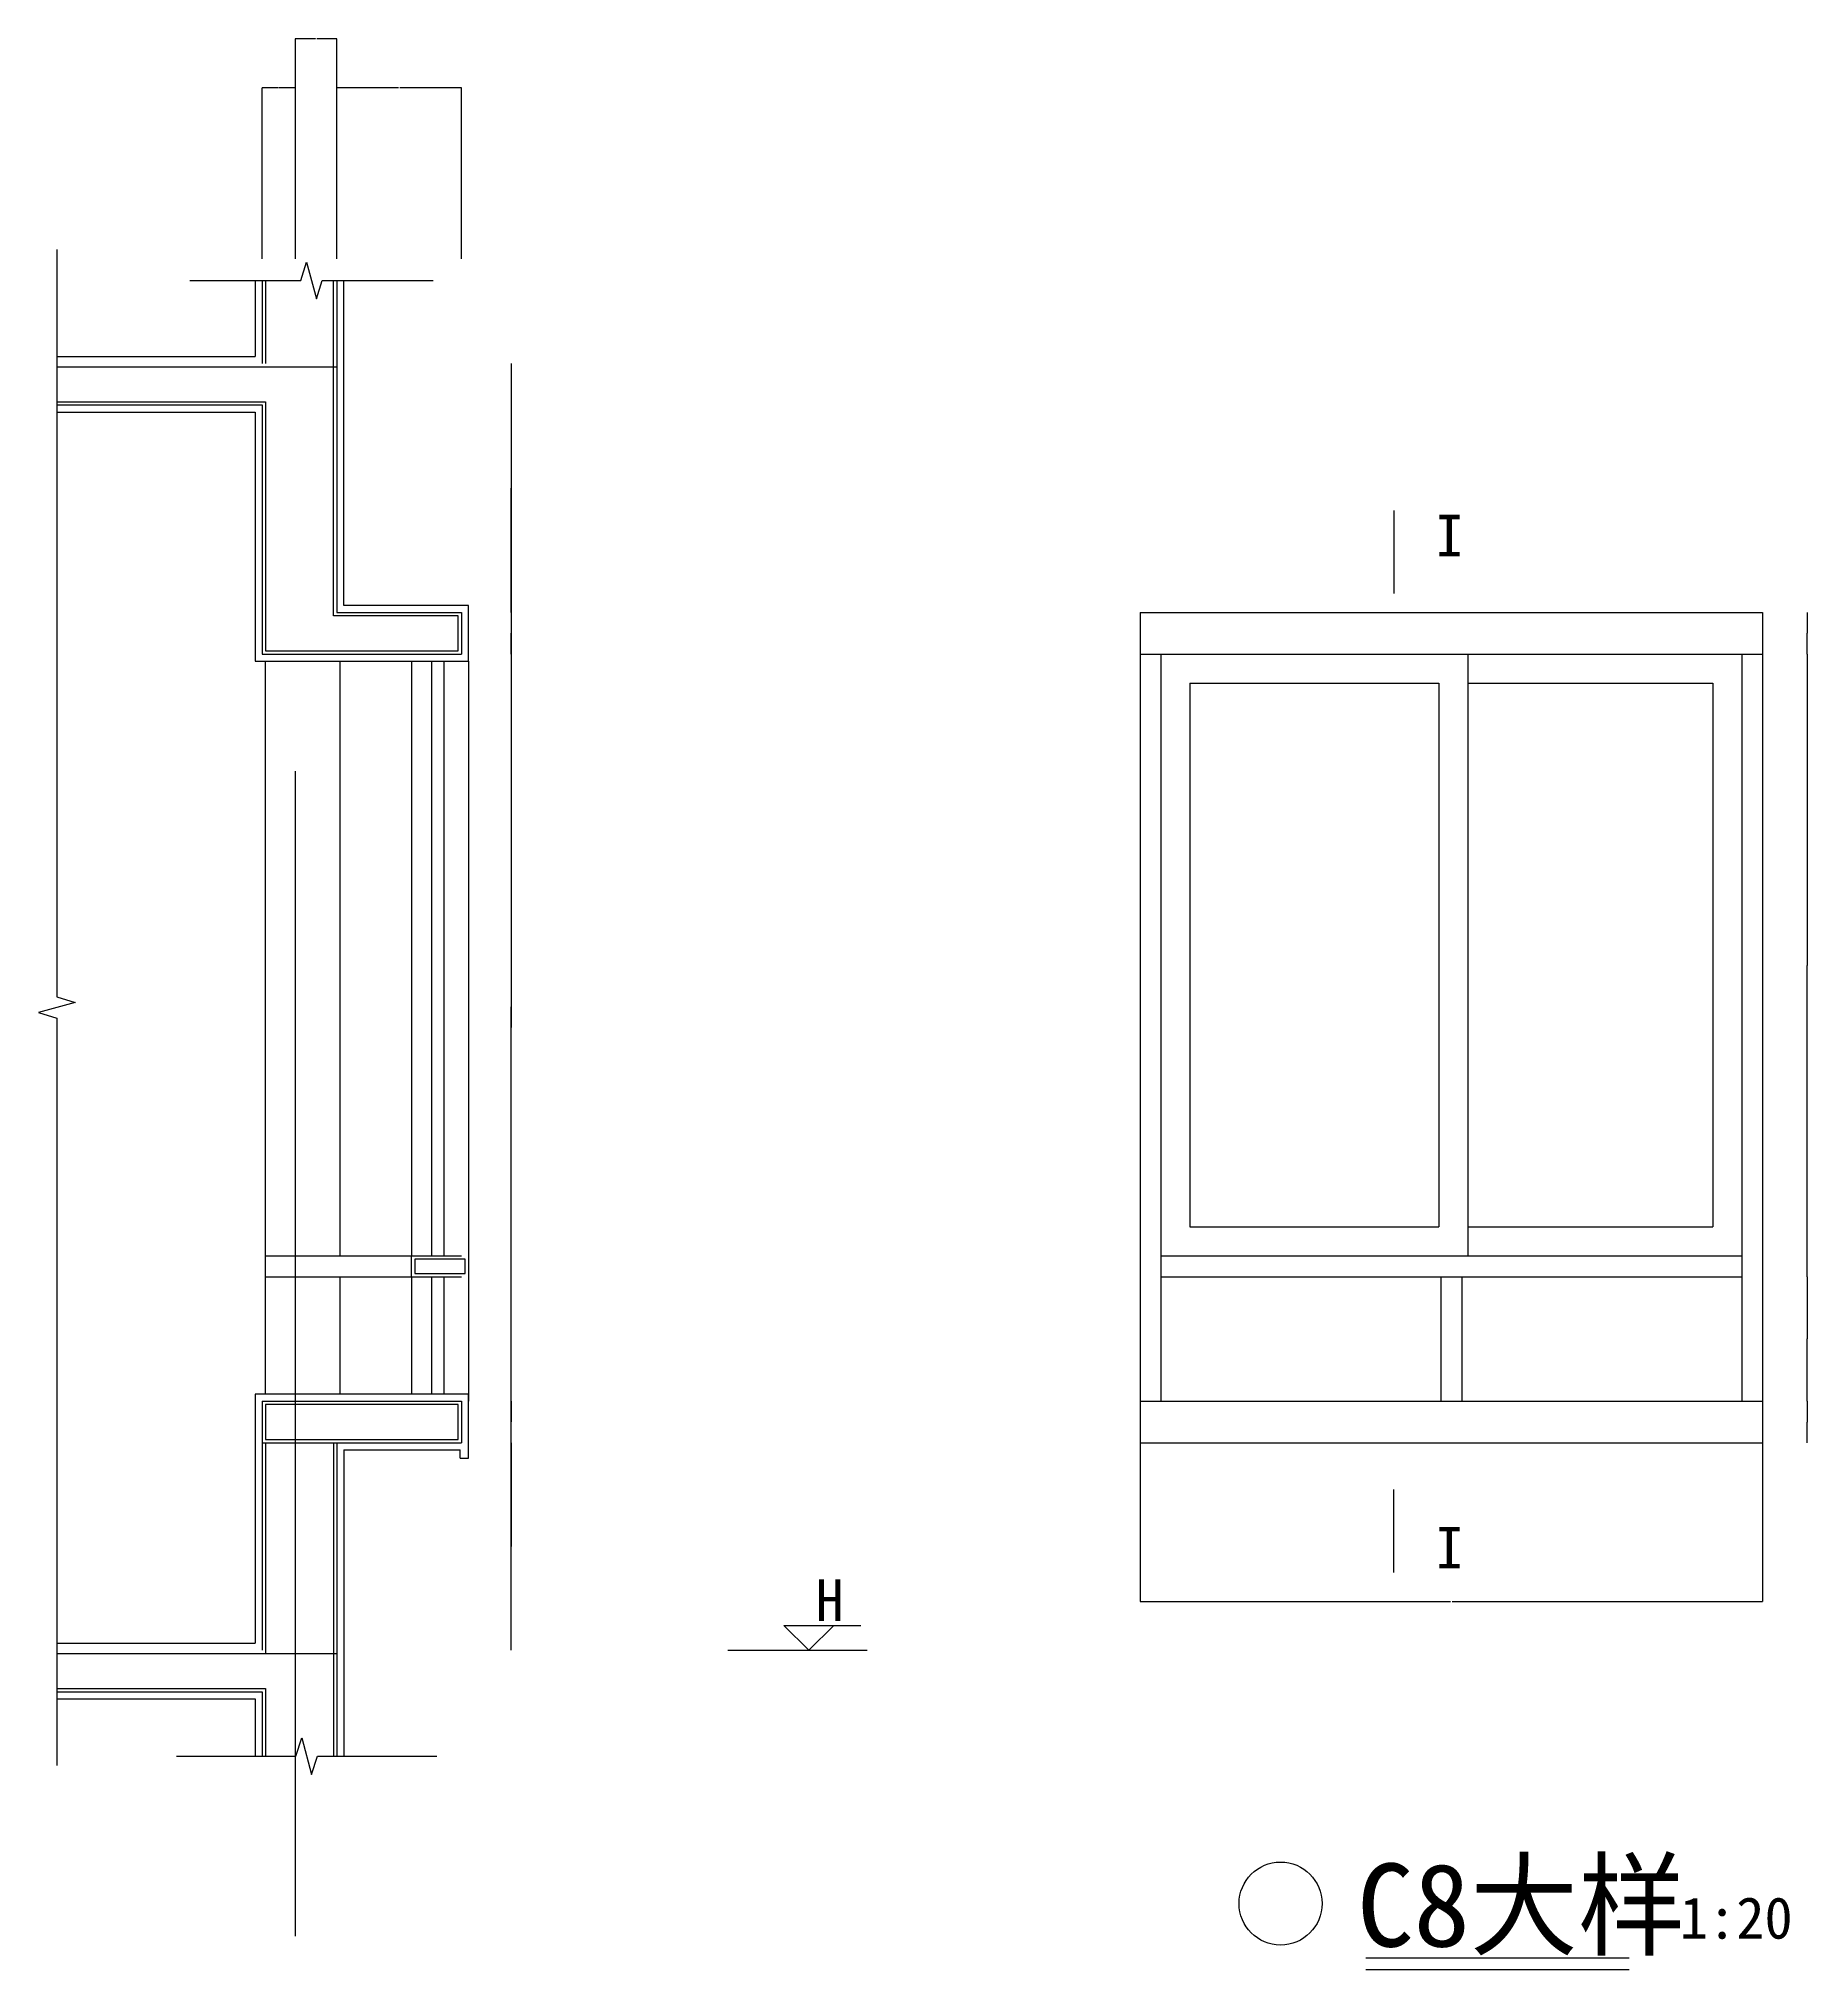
# Model space of a CAD drawing. Header units: metres. Extents: x -3692 to 571, y -2970 to 1681.
import ezdxf

# ---------------------------------------------------------------- set-up
doc = ezdxf.new("R2010")
doc.units = ezdxf.units.M
for name, color, linetype in [('E_WALL', 255, 'Continuous'), ('LM', 141, 'Continuous'), ('OTHER', 7, 'Continuous'), ('PUB_DIM', 3, 'Continuous'), ('PUB_TEXT', 7, 'Continuous'), ('PUB_WALL', 7, 'Continuous'), ('S_DOTE', 1, 'Continuous'), ('S_WALL', 7, 'Continuous')]:
    doc.layers.add(name, color=color, linetype=linetype)
doc.dimstyles.get("Standard").update_dxf_attribs({"dimtxt": 2.5, "dimasz": 2.5, "dimexe": 1.25, "dimexo": 0.625, "dimtad": 1, "dimcen": 2.5, "dimazin": 3, "dimtfac": 1, "dimtmove": 0, "dimatfit": 3})

# ---------------------------------------------------------------- blocks, each defined once
blk = doc.blocks.new('*D1')
for p, q in [((570.16, -1601.53), (570.16, -1651.53)), ((569.91, -1651.53), (569.66, -1651.53)), ((570.16, -1701.53), (570.16, -1651.53)), ((570.16, -1651.53), (570.16, -1651.53)), ((570.41, -1651.53), (570.66, -1651.53))]:
    blk.add_line(p, q)
at = {"layer": 'Defpoints'}
for p in [(570.16, -1601.53), (570.16, -1651.53), (570.16, -1701.53)]:
    blk.add_point(p, dxfattribs=at)
at = {"layer": 'PUB_DIM', "insert": (570.16, -1650.405), "char_height": 1, "attachment_point": 5}
blk.add_mtext('0', dxfattribs=at)
blk = doc.blocks.new('*D2')
for p, q in [((570.16, -1301.53), (570.16, -1451.53)), ((569.91, -1451.53), (569.66, -1451.53)), ((570.16, -1601.53), (570.16, -1451.53)), ((570.16, -1451.53), (570.16, -1451.53)), ((570.41, -1451.53), (570.66, -1451.53))]:
    blk.add_line(p, q)
at = {"layer": 'Defpoints'}
for p in [(570.16, -1301.53), (570.16, -1451.53), (570.16, -1601.53)]:
    blk.add_point(p, dxfattribs=at)
at = {"layer": 'PUB_DIM', "insert": (570.16, -1450.405), "char_height": 1, "attachment_point": 5}
blk.add_mtext('0', dxfattribs=at)
blk = doc.blocks.new('*D3')
for p, q in [((570.16, 298.47), (570.16, 248.47)), ((569.91, 248.47), (569.66, 248.47)), ((570.16, 198.47), (570.16, 248.47)), ((570.16, 248.47), (570.16, 248.47)), ((570.41, 248.47), (570.66, 248.47))]:
    blk.add_line(p, q)
at = {"layer": 'Defpoints'}
for p in [(570.16, 298.47), (570.16, 248.47), (570.16, 198.47)]:
    blk.add_point(p, dxfattribs=at)
at = {"layer": 'PUB_DIM', "insert": (570.16, 249.595), "char_height": 1, "attachment_point": 5}
blk.add_mtext('0', dxfattribs=at)
blk = doc.blocks.new('*D4')
for p, q in [((570.16, 198.47), (570.16, -551.53)), ((569.91, -551.53), (569.66, -551.53)), ((570.16, -1301.53), (570.16, -551.53)), ((570.16, -551.53), (570.16, -551.53)), ((570.41, -551.53), (570.66, -551.53))]:
    blk.add_line(p, q)
at = {"layer": 'Defpoints'}
for p in [(570.16, 198.47), (570.16, -551.53), (570.16, -1301.53)]:
    blk.add_point(p, dxfattribs=at)
at = {"layer": 'PUB_DIM', "insert": (570.16, -550.405), "char_height": 1, "attachment_point": 5}
blk.add_mtext('0', dxfattribs=at)
blk = doc.blocks.new('*D5')
for p, q in [((-2553.13, -1701.52), (-2553.13, -1951.52)), ((-2553.38, -1951.52), (-2553.63, -1951.52)), ((-2553.13, -2201.52), (-2553.13, -1951.52)), ((-2553.13, -1951.52), (-2553.13, -1951.52)), ((-2552.88, -1951.52), (-2552.63, -1951.52))]:
    blk.add_line(p, q)
at = {"layer": 'Defpoints'}
for p in [(-2553.13, -1701.52), (-2553.13, -1951.52), (-2553.13, -2201.52)]:
    blk.add_point(p, dxfattribs=at)
at = {"layer": 'PUB_DIM', "insert": (-2553.13, -1950.395), "char_height": 1, "attachment_point": 5}
blk.add_mtext('0', dxfattribs=at)
blk = doc.blocks.new('*D6')
for p, q in [((-2553.13, -1601.52), (-2553.13, -1651.52)), ((-2553.38, -1651.52), (-2553.63, -1651.52)), ((-2553.13, -1701.52), (-2553.13, -1651.52)), ((-2553.13, -1651.52), (-2553.13, -1651.52)), ((-2552.88, -1651.52), (-2552.63, -1651.52))]:
    blk.add_line(p, q)
at = {"layer": 'Defpoints'}
for p in [(-2553.13, -1601.52), (-2553.13, -1651.52), (-2553.13, -1701.52)]:
    blk.add_point(p, dxfattribs=at)
at = {"layer": 'PUB_DIM', "insert": (-2553.13, -1650.395), "char_height": 1, "attachment_point": 5}
blk.add_mtext('0', dxfattribs=at)
blk = doc.blocks.new('*D7')
for p, q in [((-2553.13, 198.48), (-2553.13, -701.52)), ((-2553.38, -701.52), (-2553.63, -701.52)), ((-2553.13, -1601.52), (-2553.13, -701.52)), ((-2553.13, -701.52), (-2553.13, -701.52)), ((-2552.88, -701.52), (-2552.63, -701.52))]:
    blk.add_line(p, q)
at = {"layer": 'Defpoints'}
for p in [(-2553.13, 198.48), (-2553.13, -701.52), (-2553.13, -1601.52)]:
    blk.add_point(p, dxfattribs=at)
at = {"layer": 'PUB_DIM', "insert": (-2553.13, -700.395), "char_height": 1, "attachment_point": 5}
blk.add_mtext('0', dxfattribs=at)
blk = doc.blocks.new('*D8')
for p, q in [((-2553.13, 298.48), (-2553.13, 248.48)), ((-2553.38, 248.48), (-2553.63, 248.48)), ((-2553.13, 198.48), (-2553.13, 248.48)), ((-2553.13, 248.48), (-2553.13, 248.48)), ((-2552.88, 248.48), (-2552.63, 248.48))]:
    blk.add_line(p, q)
at = {"layer": 'Defpoints'}
for p in [(-2553.13, 298.48), (-2553.13, 248.48), (-2553.13, 198.48)]:
    blk.add_point(p, dxfattribs=at)
at = {"layer": 'PUB_DIM', "insert": (-2553.13, 249.605), "char_height": 1, "attachment_point": 5}
blk.add_mtext('0', dxfattribs=at)
blk = doc.blocks.new('*D9')
for p, q in [((-2553.13, 898.48), (-2553.13, 598.48)), ((-2553.38, 598.48), (-2553.63, 598.48)), ((-2553.13, 298.48), (-2553.13, 598.48)), ((-2553.13, 598.48), (-2553.13, 598.48)), ((-2552.88, 598.48), (-2552.63, 598.48))]:
    blk.add_line(p, q)
at = {"layer": 'Defpoints'}
for p in [(-2553.13, 898.48), (-2553.13, 598.48), (-2553.13, 298.48)]:
    blk.add_point(p, dxfattribs=at)
at = {"layer": 'PUB_DIM', "insert": (-2553.13, 599.605), "char_height": 1, "attachment_point": 5}
blk.add_mtext('0', dxfattribs=at)
blk = doc.blocks.new('*D10')
for p, q in [((-2553.13, 898.48), (-2553.13, -651.52)), ((-2553.38, -651.52), (-2553.63, -651.52)), ((-2553.13, -2201.52), (-2553.13, -651.52)), ((-2553.13, -651.52), (-2553.13, -651.52)), ((-2552.88, -651.52), (-2552.63, -651.52))]:
    blk.add_line(p, q)
at = {"layer": 'Defpoints'}
for p in [(-2553.13, 898.48), (-2553.13, -651.52), (-2553.13, -2201.52)]:
    blk.add_point(p, dxfattribs=at)
at = {"layer": 'PUB_DIM', "insert": (-2553.13, -650.395), "char_height": 1, "attachment_point": 5}
blk.add_mtext('0', dxfattribs=at)
blk = doc.blocks.new('*D11')
for p, q in [((-1037.28, -1701.53), (-1037.28, -2083.68)), ((462.72, -1701.53), (462.72, -2083.68)), ((-1037.03, -2083.68), (-289.28, -2083.68)), ((-285.28, -2083.68), (462.47, -2083.68))]:
    blk.add_line(p, q)
at = {"layer": 'Defpoints'}
for p in [(-1037.28, -1701.53), (462.72, -1701.53), (-1037.28, -2083.68)]:
    blk.add_point(p, dxfattribs=at)
at = {"layer": 'PUB_DIM', "insert": (-287.28, -2083.68), "char_height": 1, "attachment_point": 5}
blk.add_mtext('1500', dxfattribs=at)
blk = doc.blocks.new('*D12')
for p, q in [((-2824.28, 1562.82), (-2973.03, 1562.82)), ((-2972.78, 1150.47), (-2972.78, 1562.82)), ((-2672.53, 1562.82), (-2821.28, 1562.82)), ((-2672.78, 1150.47), (-2672.78, 1562.82))]:
    blk.add_line(p, q)
at = {"layer": 'Defpoints'}
for p in [(-2672.78, 1562.82), (-2972.78, 1150.47), (-2672.78, 1150.47)]:
    blk.add_point(p, dxfattribs=at)
at = {"layer": 'PUB_DIM', "insert": (-2822.78, 1562.82), "char_height": 1, "attachment_point": 5}
blk.add_mtext('300', dxfattribs=at)
blk = doc.blocks.new('*D13')
for p, q in [((-3024.28, 1680.42), (-3073.03, 1680.42)), ((-3072.78, 1150.47), (-3072.78, 1680.42)), ((-2972.53, 1680.42), (-3021.28, 1680.42)), ((-2972.78, 1150.47), (-2972.78, 1680.42))]:
    blk.add_line(p, q)
at = {"layer": 'Defpoints'}
for p in [(-2972.78, 1680.42), (-3072.78, 1150.47), (-2972.78, 1150.47)]:
    blk.add_point(p, dxfattribs=at)
at = {"layer": 'PUB_DIM', "insert": (-3022.78, 1680.42), "char_height": 1, "attachment_point": 5}
blk.add_mtext('100', dxfattribs=at)
blk = doc.blocks.new('*D14')
for p, q in [((-3113.78, 1562.82), (-3153.03, 1562.82)), ((-3152.78, 1150.47), (-3152.78, 1562.82)), ((-3072.53, 1562.82), (-3111.78, 1562.82)), ((-3072.78, 1150.47), (-3072.78, 1562.82))]:
    blk.add_line(p, q)
at = {"layer": 'Defpoints'}
for p in [(-3072.78, 1562.82), (-3152.78, 1150.47), (-3072.78, 1150.47)]:
    blk.add_point(p, dxfattribs=at)
at = {"layer": 'PUB_DIM', "insert": (-3112.78, 1562.82), "char_height": 1, "attachment_point": 5}
blk.add_mtext('80', dxfattribs=at)

msp = doc.modelspace()

# ---------------------------------------------------------------- hatches: boundary and pattern name
at = {"layer": 'LM'}
h = msp.add_hatch(dxfattribs=at)
h.set_pattern_fill('ANSI31', scale=400)
h.paths.add_polyline_path([(-3021.98, 1054.47), (-3045.98, 1142.47), (-3059.98, 1098.47), (-3144.78, 1098.47), (-3144.78, 898.47), (-2980.78, 898.47), (-2980.78, 1098.47), (-3007.98, 1098.47)])
h.paths.add_polyline_path([(-2980.78, -1701.53), (-3144.78, -1701.53), (-3144.78, -2201.53), (-2980.78, -2201.53)])

# ---------------------------------------------------------------- linework, layer by layer
at = {"layer": 'E_WALL'}
for p, q in [((-1037.28, 298.47), (462.72, 298.47)), ((-1037.28, 298.47), (-1037.28, -1701.53)), ((462.72, 298.47), (462.72, -1701.53)), ((-1037.28, 198.47), (462.72, 198.47)), ((-1037.28, -1601.53), (462.72, -1601.53)), ((-1037.28, -1701.53), (462.72, -1701.53))]:
    msp.add_line(p, q, dxfattribs=at)
at = {"layer": 'LM'}
for p, q in [((-3169.78, 1098.47), (-3169.78, 915.47)), ((-2955.78, 315.47), (-2955.78, 1098.47)), ((-3647.51, 915.47), (-3169.78, 915.47)), ((-3647.51, 781.47), (-3169.78, 781.47)), ((-3169.78, 781.47), (-3169.78, 181.47)), ((-2655.78, 315.47), (-2955.78, 315.47)), ((-2655.78, 181.47), (-2655.78, 315.47)), ((-987.28, 198.47), (-987.28, -1601.53)), ((-247.28, 198.47), (-247.28, -1251.53)), ((412.72, 198.47), (412.72, -1601.53)), ((-3169.78, 181.47), (-2655.78, 181.47)), ((-3145.57, 181.47), (-3145.57, -1584.53)), ((-2965.57, 181.47), (-2965.57, -1251.53)), ((-2792.78, 181.47), (-2792.78, -1251.53)), ((-2744.92, 181.47), (-2744.92, -1251.53)), ((-2715.01, 181.47), (-2715.01, -1251.53)), ((-2655.78, 181.47), (-2655.78, -1251.53)), ((-917.28, 128.47), (-317.28, 128.47)), ((-917.28, 128.47), (-917.28, -1181.53)), ((-317.28, 128.47), (-317.28, -1181.53)), ((-247.28, 128.47), (342.72, 128.47)), ((342.72, 128.47), (342.72, -1181.53)), ((-917.28, -1181.53), (-317.28, -1181.53)), ((-247.28, -1181.53), (342.72, -1181.53)), ((-3145.57, -1251.53), (-2792.78, -1251.53)), ((-987.28, -1251.53), (412.72, -1251.53)), ((-3145.57, -1301.53), (-2792.78, -1301.53)), ((-2965.57, -1301.53), (-2965.57, -1584.53)), ((-2792.78, -1301.53), (-2792.78, -1584.53)), ((-2744.92, -1301.53), (-2744.92, -1584.53)), ((-2715.01, -1301.53), (-2715.01, -1584.53)), ((-2655.78, -1301.53), (-2655.78, -1601.53)), ((-987.28, -1301.53), (412.72, -1301.53)), ((-312.28, -1301.53), (-312.28, -1601.53)), ((-262.28, -1301.53), (-262.28, -1601.53)), ((-2655.78, -1584.53), (-3169.78, -1584.53)), ((-3169.78, -1584.53), (-3169.78, -1718.53)), ((-2655.78, -1718.53), (-2655.78, -1584.53)), ((-3169.78, -1701.53), (-3169.78, -2184.53)), ((-2955.78, -1718.53), (-2675.78, -1718.53)), ((-2955.78, -1718.53), (-2955.78, -2456.49)), ((-2675.78, -1738.53), (-2675.78, -1718.53)), ((-2655.78, -1738.53), (-2655.78, -1718.53)), ((-2675.78, -1738.53), (-2655.78, -1738.53)), ((-3647.51, -2184.53), (-3169.78, -2184.53)), ((-3647.51, -2318.53), (-3169.78, -2318.53)), ((-3169.78, -2318.53), (-3169.78, -2456.49))]:
    msp.add_line(p, q, dxfattribs=at)
for points in [[(-492.97, -2942.2), (141.58, -2942.2)], [(-492.97, -2970.19), (141.58, -2970.19)]]:
    msp.add_lwpolyline(points, dxfattribs=at)
msp.add_circle((-698.79, -2811.64), 100, dxfattribs=at)
at = {"layer": 'OTHER'}
for p, q in [((-3647.51, 1173.03), (-3647.51, -626.94)), ((-3059.98, 1098.47), (-3045.98, 1142.47)), ((-3045.98, 1142.47), (-3021.98, 1054.47)), ((-3327.5, 1098.47), (-3059.98, 1098.47)), ((-3021.98, 1054.47), (-3007.98, 1098.47)), ((-3007.98, 1098.47), (-2740.47, 1098.47)), ((-3603.51, -640.94), (-3691.51, -664.94)), ((-3647.51, -626.94), (-3603.51, -640.94)), ((-3691.51, -664.94), (-3647.51, -678.94)), ((-3647.51, -678.94), (-3647.51, -2478.92)), ((-3071.57, -2456.49), (-3057.57, -2412.49)), ((-3057.57, -2412.49), (-3033.57, -2500.49)), ((-3358.97, -2456.49), (-3071.57, -2456.49)), ((-3033.57, -2500.49), (-3019.57, -2456.49)), ((-3019.57, -2456.49), (-2732.16, -2456.49))]:
    msp.add_line(p, q, dxfattribs=at)
at = {"layer": 'PUB_DIM'}
for p, q in [((-1835.55, -2201.52), (-1895.55, -2141.52)), ((-1895.55, -2141.52), (-1775.55, -2141.52)), ((-1775.55, -2141.52), (-1835.55, -2201.52)), ((-1805.74, -2141.52), (-1709.83, -2141.52)), ((-2030.77, -2201.52), (-1695.04, -2201.52))]:
    msp.add_line(p, q, dxfattribs=at)
for points in [[(-425.86, 544.03), (-425.86, 344.03)], [(-425.86, -2014.1), (-425.86, -1814.1)]]:
    msp.add_lwpolyline(points, dxfattribs=at)
at = {"layer": 'PUB_WALL'}
for points in [[(-3647.51, 806.47), (-3144.78, 806.47), (-3144.78, 206.47), (-2680.78, 206.47), (-2680.78, 290.47), (-2980.78, 290.47), (-2980.78, 1098.47)], [(-3144.78, 1098.47), (-3144.78, 898.47)], [(-3647.51, 890.47), (-2972.78, 890.47)], [(-3144.78, -1701.53), (-3144.78, -2209.53)], [(-2980.78, -1701.53), (-2980.78, -2456.49)], [(-3647.51, -2209.53), (-2972.78, -2209.53)], [(-3647.51, -2293.53), (-3144.78, -2293.53), (-3144.78, -2456.49)]]:
    msp.add_lwpolyline(points, dxfattribs=at)
for points in [[(-2784.78, -1259.53), (-2784.78, -1293.53), (-2663.78, -1293.53), (-2663.78, -1259.53)], [(-3144.78, -1693.53), (-2680.78, -1693.53), (-2680.78, -1609.53), (-3144.78, -1609.53)]]:
    msp.add_lwpolyline(points, close=True, dxfattribs=at)
at = {"layer": 'S_DOTE'}
msp.add_line((-3072.78, -2890.19), (-3072.78, -83.82), dxfattribs=at)
at = {"layer": 'S_WALL'}
for p, q in [((-3152.78, 1098.47), (-3152.78, 898.47)), ((-2972.78, 1098.47), (-2972.78, 298.47)), ((-3647.51, 798.47), (-3152.78, 798.47)), ((-3152.78, 798.47), (-3152.78, 198.47)), ((-2972.78, 298.47), (-2672.78, 298.47)), ((-2672.78, 298.47), (-2672.78, 198.47)), ((-3152.78, 198.47), (-2672.78, 198.47)), ((-2792.78, -1251.53), (-2672.78, -1251.53)), ((-2792.78, -1301.53), (-2792.78, -1251.53)), ((-2655.78, -1251.53), (-2655.78, -1301.53)), ((-2792.78, -1301.53), (-2672.78, -1301.53)), ((-3152.78, -1601.53), (-2672.78, -1601.53)), ((-3152.78, -1601.53), (-3152.78, -2201.53)), ((-2672.78, -1601.53), (-2672.78, -1701.53)), ((-3152.78, -1701.53), (-2672.78, -1701.53)), ((-2972.78, -1701.53), (-2972.78, -2456.49)), ((-3647.51, -2301.53), (-3152.78, -2301.53)), ((-3152.78, -2301.53), (-3152.78, -2456.49))]:
    msp.add_line(p, q, dxfattribs=at)

# ---------------------------------------------------------------- texts
at = {"layer": 'PUB_DIM'}
for p in [(-325.86, 434.03), (-325.86, -2004.1)]:
    msp.add_text('I', height=100, dxfattribs=at).set_placement(p)
at = {"layer": 'PUB_TEXT'}
for s, height, p in [('H', 100, (-1819.31, -2130.94)), ('C8大样', 200, (-514.44, -2915.25)), ('1:20', 100, (263.1, -2896.15))]:
    msp.add_text(s, height=height, dxfattribs=at).set_placement(p)

# ---------------------------------------------------------------- dimensions: what is measured, and where the dimension line sits
at = {"layer": 'PUB_DIM'}
for base, p1, p2, picture, middle in [((-2972.78, 1680.42), (-2972.78, 1150.47), (-3072.78, 1150.47), '*D13', (-3022.78, 1680.42)), ((-3072.78, 1562.82), (-3072.78, 1150.47), (-3152.78, 1150.47), '*D14', (-3112.78, 1562.82)), ((-2672.78, 1562.82), (-2672.78, 1150.47), (-2972.78, 1150.47), '*D12', (-2822.78, 1562.82)), ((-2553.13, 598.48), (-2553.13, 298.48), (-2553.13, 898.48), '*D9', (-2553.13, 599.605)), ((-2553.13, -651.52), (-2553.13, -2201.52), (-2553.13, 898.48), '*D10', (-2553.13, -650.395)), ((-2553.13, 248.48), (-2553.13, 198.48), (-2553.13, 298.48), '*D8', (-2553.13, 249.605)), ((570.16, 248.47), (570.16, 198.47), (570.16, 298.47), '*D3', (570.16, 249.595)), ((-2553.13, -701.52), (-2553.13, -1601.52), (-2553.13, 198.48), '*D7', (-2553.13, -700.395)), ((570.16, -551.53), (570.16, -1301.53), (570.16, 198.47), '*D4', (570.16, -550.405)), ((570.16, -1451.53), (570.16, -1601.53), (570.16, -1301.53), '*D2', (570.16, -1450.405)), ((-2553.13, -1651.52), (-2553.13, -1701.52), (-2553.13, -1601.52), '*D6', (-2553.13, -1650.395)), ((570.16, -1651.53), (570.16, -1701.53), (570.16, -1601.53), '*D1', (570.16, -1650.405)), ((-2553.13, -1951.52), (-2553.13, -2201.52), (-2553.13, -1701.52), '*D5', (-2553.13, -1950.395)), ((-1037.28, -2083.68), (-1037.28, -1701.53), (462.72, -1701.53), '*D11', (-287.28, -2083.68))]:
    dim = msp.add_linear_dim(base=base, p1=p1, p2=p2, dimstyle='Standard', dxfattribs=at)
    dim.commit()
    dim.dimension.update_dxf_attribs({"geometry": picture, "text_midpoint": middle})

doc.saveas('drawing.dxf')
